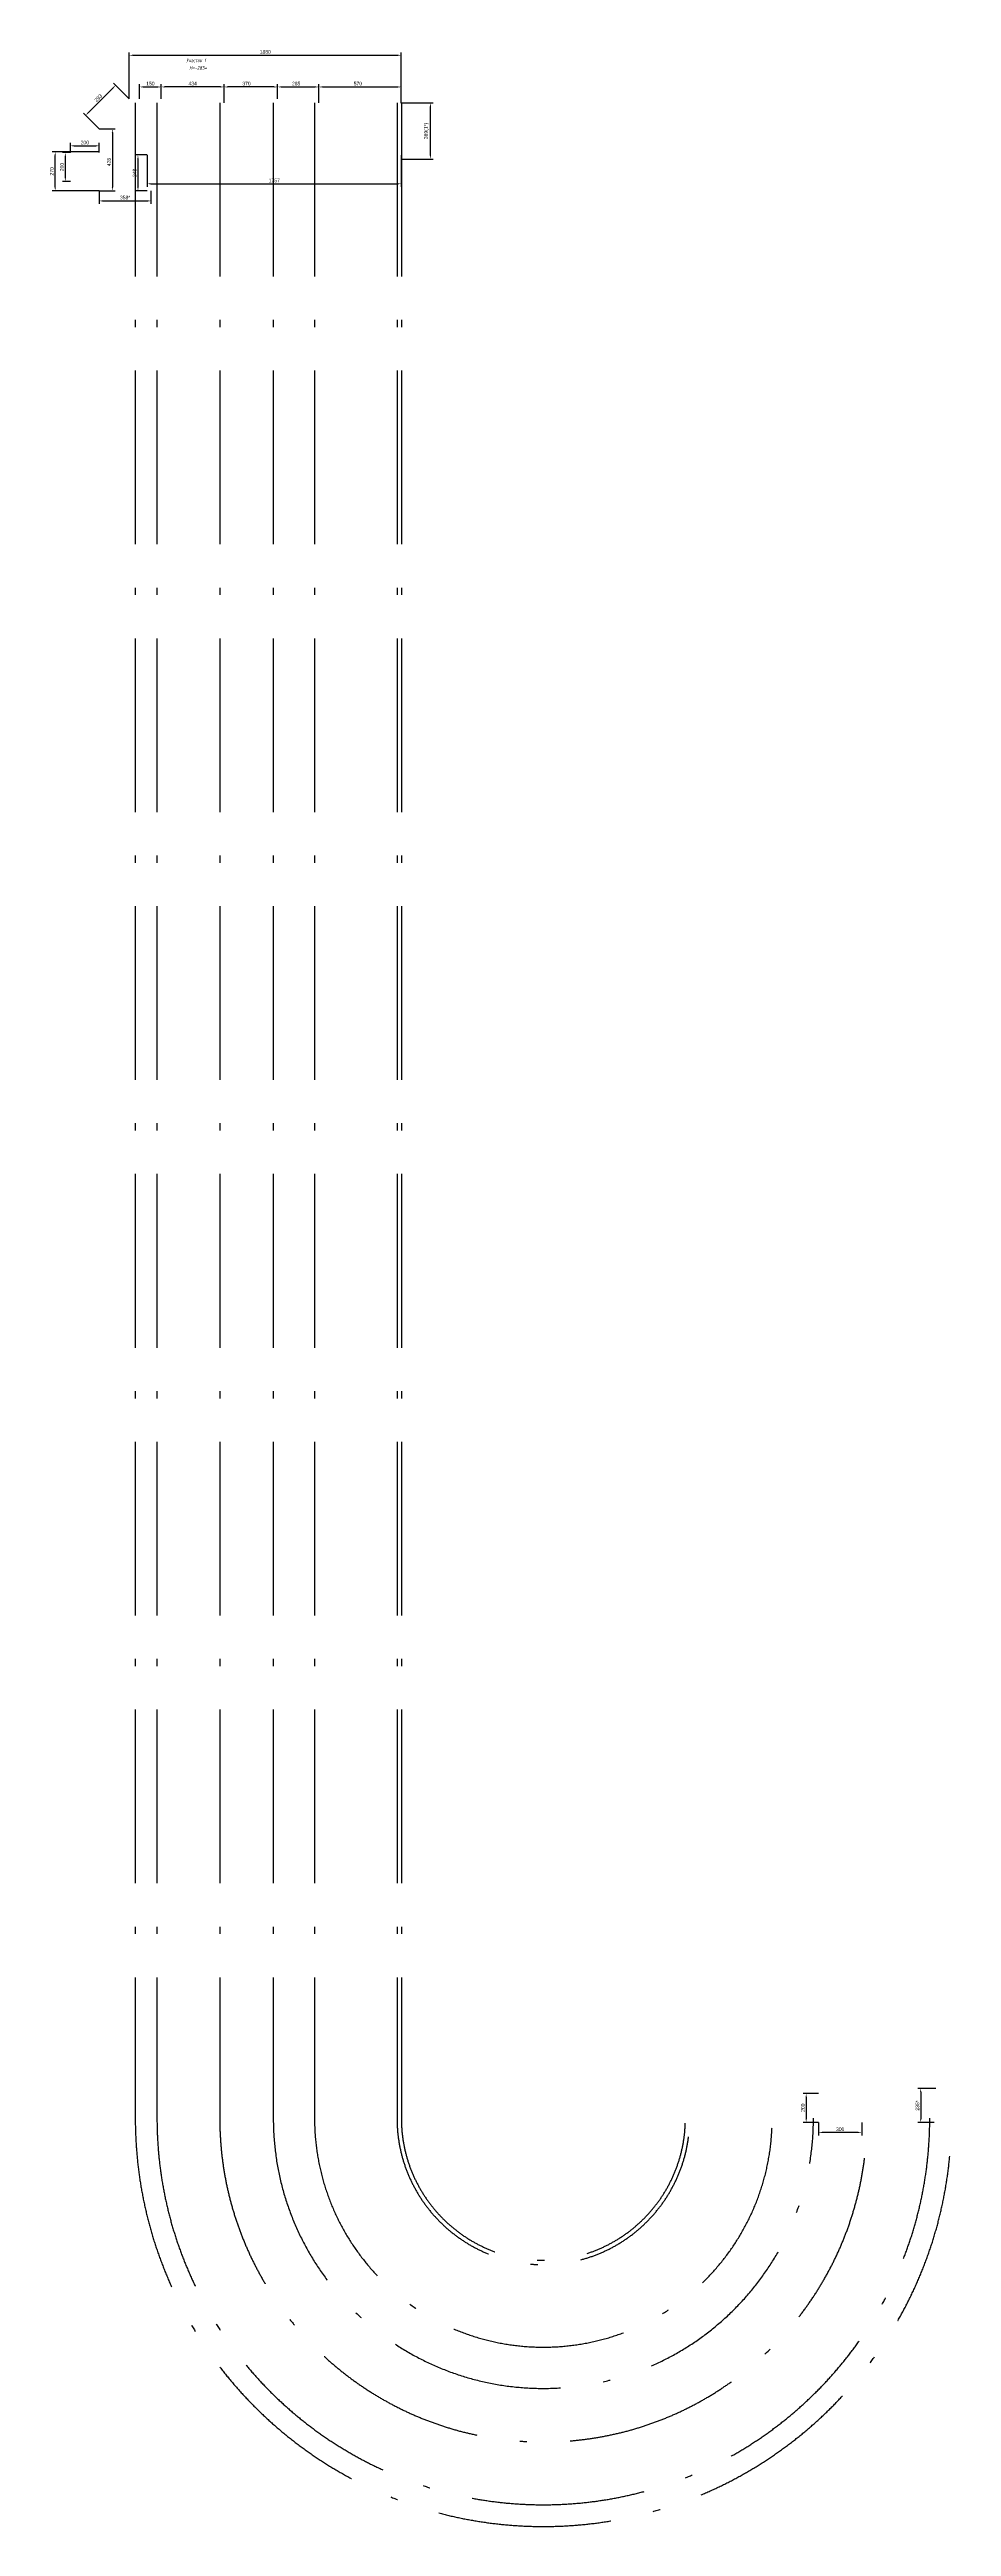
# Model space of a CAD drawing. Header units: millimetres. Extents: x 1148 to 19383, y -2795 to 34812.
# Drawn here: x 13150 to 19383, y -2795 to 14316 of the extents above; entities that cross this region are included whole.
import ezdxf
from ezdxf.enums import TextEntityAlignment as Align

# ---------------------------------------------------------------- set-up
doc = ezdxf.new("R2010")
doc.units = ezdxf.units.MM
doc.header["$PDMODE"] = 34
doc.header["$PDSIZE"] = 25
doc.linetypes.add('ACAD_ISO10W100', pattern=[18.5, 12, -3, 0.5, -3])
doc.layers.add('08 Размеры', color=7, linetype='Continuous')
doc.layers.add('100 noprint', color=1, linetype='Continuous', plot=False)
doc.styles.get("Standard").update_dxf_attribs({"font": 'Ubuntu-R.ttf'})
doc.styles.add('ГОСТ-ISOCPEUR', font='isocpeui.ttf', dxfattribs={"width": 0.8})
doc.dimstyles.new('ISO-25', dxfattribs={"dimtxt": 2.5, "dimasz": 2.5, "dimexe": 1.25, "dimexo": 0.625, "dimtad": 1, "dimtxsty": 'Standard', "dimcen": 2.5, "dimadec": 0, "dimazin": 0, "dimtfac": 1, "dimtmove": 0, "dimatfit": 3, "dimfxl": 1, "dimarcsym": 0})

# ---------------------------------------------------------------- blocks, each defined once
blk = doc.blocks.new('*D2288')
at = {"layer": '08 Размеры', "color": 0, "lineweight": -2}
for p, q in [((13701, 13976), (13701, 14297)), ((13726, 14277), (15556, 14277)), ((15581, 13946), (15581, 14297))]:
    blk.add_line(p, q, dxfattribs=at)
at = {"layer": '08 Размеры', "color": 0}
for points in [[(13726, 14281), (13726, 14273), (13701, 14277)], [(15556, 14273), (15556, 14281), (15581, 14277)]]:
    blk.add_solid(points, dxfattribs=at)
at = {"layer": 'Defpoints', "color": 0}
for p in [(15581, 14277), (13701, 13976), (15581, 13946)]:
    blk.add_point(p, dxfattribs=at)
at = {"layer": '08 Размеры', "color": 0, "insert": (14641, 14300), "char_height": 25, "attachment_point": 5}
blk.add_mtext('1880', dxfattribs=at)
blk = doc.blocks.new('*D2289')
at = {"layer": '08 Размеры', "color": 0, "lineweight": -2}
for p, q in [((13417, 13880), (13589, 14052)), ((13701, 13976), (13593, 14084)), ((13494, 13768), (13385, 13877))]:
    blk.add_line(p, q, dxfattribs=at)
at = {"layer": '08 Размеры', "color": 0}
for points in [[(13592, 14049), (13586, 14055), (13607, 14070)], [(13414, 13883), (13420, 13877), (13399, 13862)]]:
    blk.add_solid(points, dxfattribs=at)
at = {"layer": 'Defpoints', "color": 0}
for p in [(13607, 14070), (13701, 13976), (13494, 13768)]:
    blk.add_point(p, dxfattribs=at)
at = {"layer": '08 Размеры', "color": 0, "insert": (13487, 13982), "char_height": 25, "attachment_point": 5, "rotation": 45}
blk.add_mtext('293', dxfattribs=at)
blk = doc.blocks.new('*D2290')
at = {"layer": '08 Размеры', "color": 0, "lineweight": -2}
for p, q in [((13494, 13768), (13604, 13768)), ((13584, 13743), (13584, 13365)), ((13494, 13340), (13604, 13340))]:
    blk.add_line(p, q, dxfattribs=at)
at = {"layer": '08 Размеры', "color": 0}
for points in [[(13588, 13743), (13580, 13743), (13584, 13768)], [(13580, 13365), (13588, 13365), (13584, 13340)]]:
    blk.add_solid(points, dxfattribs=at)
at = {"layer": 'Defpoints', "color": 0}
for p in [(13494, 13768), (13494, 13340), (13584, 13340)]:
    blk.add_point(p, dxfattribs=at)
at = {"layer": '08 Размеры', "color": 0, "insert": (13561, 13539), "char_height": 25, "attachment_point": 5, "rotation": 90}
blk.add_mtext('428', dxfattribs=at)
blk = doc.blocks.new('*D2291')
at = {"layer": '08 Размеры', "color": 0, "lineweight": -2}
for p, q in [((13824, 13587), (13824, 13369)), ((15581, 13587), (15581, 13369)), ((13849, 13389), (15556, 13389))]:
    blk.add_line(p, q, dxfattribs=at)
at = {"layer": '08 Размеры', "color": 0}
for points in [[(13849, 13393), (13849, 13385), (13824, 13389)], [(15556, 13385), (15556, 13393), (15581, 13389)]]:
    blk.add_solid(points, dxfattribs=at)
at = {"layer": 'Defpoints', "color": 0}
for p in [(13824, 13587), (15581, 13587), (15581, 13389)]:
    blk.add_point(p, dxfattribs=at)
at = {"layer": '08 Размеры', "color": 0, "insert": (14703, 13412), "char_height": 25, "attachment_point": 5}
blk.add_mtext('1757', dxfattribs=at)
blk = doc.blocks.new('*D2292')
at = {"layer": '08 Размеры', "color": 0, "lineweight": -2}
for p, q in [((13824, 13588), (13741, 13588)), ((13761, 13563), (13761, 13365)), ((13824, 13340), (13741, 13340))]:
    blk.add_line(p, q, dxfattribs=at)
at = {"layer": '08 Размеры', "color": 0}
for points in [[(13765, 13563), (13757, 13563), (13761, 13588)], [(13757, 13365), (13765, 13365), (13761, 13340)]]:
    blk.add_solid(points, dxfattribs=at)
at = {"layer": 'Defpoints', "color": 0}
for p in [(13824, 13588), (13761, 13340), (13824, 13340)]:
    blk.add_point(p, dxfattribs=at)
at = {"layer": '08 Размеры', "color": 0, "insert": (13738, 13464), "char_height": 25, "attachment_point": 5, "rotation": 90}
blk.add_mtext('248', dxfattribs=at)
blk = doc.blocks.new('*D2293')
at = {"layer": '08 Размеры', "color": 0, "lineweight": -2}
for p, q in [((15011, 13949), (15011, 14078)), ((15036, 14058), (15556, 14058)), ((15581, 13949), (15581, 14078))]:
    blk.add_line(p, q, dxfattribs=at)
at = {"layer": '08 Размеры', "color": 0}
for points in [[(15036, 14062), (15036, 14054), (15011, 14058)], [(15556, 14054), (15556, 14062), (15581, 14058)]]:
    blk.add_solid(points, dxfattribs=at)
at = {"layer": 'Defpoints', "color": 0}
for p in [(15581, 14058), (15011, 13949), (15581, 13949)]:
    blk.add_point(p, dxfattribs=at)
at = {"layer": '08 Размеры', "color": 0, "insert": (15281, 14081), "char_height": 25, "attachment_point": 5}
blk.add_mtext('570', dxfattribs=at)
blk = doc.blocks.new('*D2294')
at = {"layer": '08 Размеры', "color": 0, "lineweight": -2}
for p, q in [((14356, 13949), (14356, 14078)), ((14701, 14058), (14381, 14058)), ((14726, 13976), (14726, 14078))]:
    blk.add_line(p, q, dxfattribs=at)
at = {"layer": '08 Размеры', "color": 0}
for points in [[(14381, 14062), (14381, 14054), (14356, 14058)], [(14701, 14054), (14701, 14062), (14726, 14058)]]:
    blk.add_solid(points, dxfattribs=at)
at = {"layer": 'Defpoints', "color": 0}
for p in [(14356, 14058), (14356, 13949), (14726, 13976)]:
    blk.add_point(p, dxfattribs=at)
at = {"layer": '08 Размеры', "color": 0, "insert": (14511, 14081), "char_height": 25, "attachment_point": 5}
blk.add_mtext('370', dxfattribs=at)
blk = doc.blocks.new('*D2295')
at = {"layer": '08 Размеры', "color": 0, "lineweight": -2}
for p, q in [((13922, 13976), (13922, 14078)), ((14331, 14058), (13947, 14058)), ((14356, 13976), (14356, 14078))]:
    blk.add_line(p, q, dxfattribs=at)
at = {"layer": '08 Размеры', "color": 0}
for points in [[(13947, 14062), (13947, 14054), (13922, 14058)], [(14331, 14054), (14331, 14062), (14356, 14058)]]:
    blk.add_solid(points, dxfattribs=at)
at = {"layer": 'Defpoints', "color": 0}
for p in [(13922, 14058), (13922, 13976), (14356, 13976)]:
    blk.add_point(p, dxfattribs=at)
at = {"layer": '08 Размеры', "color": 0, "insert": (14139, 14081), "char_height": 25, "attachment_point": 5}
blk.add_mtext('434', dxfattribs=at)
blk = doc.blocks.new('*D2296')
at = {"layer": '08 Размеры', "color": 0, "lineweight": -2}
for p, q in [((13494, 13610), (13169, 13610)), ((13189, 13365), (13189, 13585)), ((13494, 13340), (13169, 13340))]:
    blk.add_line(p, q, dxfattribs=at)
at = {"layer": '08 Размеры', "color": 0}
for points in [[(13193, 13585), (13185, 13585), (13189, 13610)], [(13185, 13365), (13193, 13365), (13189, 13340)]]:
    blk.add_solid(points, dxfattribs=at)
at = {"layer": 'Defpoints', "color": 0}
for p in [(13189, 13610), (13494, 13610), (13494, 13340)]:
    blk.add_point(p, dxfattribs=at)
at = {"layer": '08 Размеры', "color": 0, "insert": (13166, 13475), "char_height": 25, "attachment_point": 5, "rotation": 90}
blk.add_mtext('270', dxfattribs=at)
blk = doc.blocks.new('*D2297')
at = {"layer": '08 Размеры', "color": 0, "lineweight": -2}
for p, q in [((15581, 13949), (15802, 13949)), ((15782, 13585), (15782, 13924)), ((15581, 13560), (15802, 13560))]:
    blk.add_line(p, q, dxfattribs=at)
at = {"layer": '08 Размеры', "color": 0}
for points in [[(15786, 13924), (15778, 13924), (15782, 13949)], [(15778, 13585), (15786, 13585), (15782, 13560)]]:
    blk.add_solid(points, dxfattribs=at)
at = {"layer": 'Defpoints', "color": 0}
for p in [(15581, 13949), (15782, 13949), (15581, 13560)]:
    blk.add_point(p, dxfattribs=at)
at = {"layer": '08 Размеры', "color": 0, "insert": (15755, 13754), "char_height": 25, "attachment_point": 5, "rotation": 90}
blk.add_mtext('389(1*)', dxfattribs=at)
blk = doc.blocks.new('*D2298')
at = {"layer": '08 Размеры', "color": 0, "lineweight": -2}
for p, q in [((13494, 13340), (13494, 13251)), ((13519, 13271), (13826, 13271)), ((13851, 13340), (13851, 13251))]:
    blk.add_line(p, q, dxfattribs=at)
at = {"layer": '08 Размеры', "color": 0}
for points in [[(13519, 13275), (13519, 13266), (13494, 13271)], [(13826, 13266), (13826, 13275), (13851, 13271)]]:
    blk.add_solid(points, dxfattribs=at)
at = {"layer": 'Defpoints', "color": 0}
for p in [(13494, 13340), (13851, 13340), (13851, 13271)]:
    blk.add_point(p, dxfattribs=at)
at = {"layer": '08 Размеры', "color": 0, "insert": (13672, 13294), "char_height": 25, "attachment_point": 5}
blk.add_mtext('358*', dxfattribs=at)
blk = doc.blocks.new('*D2299')
at = {"layer": '08 Размеры', "color": 0, "lineweight": -2}
for p, q in [((13772, 13976), (13772, 14078)), ((13797, 14058), (13897, 14058)), ((13922, 13976), (13922, 14078))]:
    blk.add_line(p, q, dxfattribs=at)
at = {"layer": '08 Размеры', "color": 0}
for points in [[(13797, 14062), (13797, 14054), (13772, 14058)], [(13897, 14054), (13897, 14062), (13922, 14058)]]:
    blk.add_solid(points, dxfattribs=at)
at = {"layer": 'Defpoints', "color": 0}
for p in [(13922, 14058), (13772, 13976), (13922, 13976)]:
    blk.add_point(p, dxfattribs=at)
at = {"layer": '08 Размеры', "color": 0, "insert": (13847, 14081), "char_height": 25, "attachment_point": 5}
blk.add_mtext('150', dxfattribs=at)
blk = doc.blocks.new('*D2300')
at = {"layer": '08 Размеры', "color": 0, "lineweight": -2}
for p, q in [((14726, 13976), (14726, 14078)), ((14751, 14058), (14986, 14058)), ((15011, 13949), (15011, 14078))]:
    blk.add_line(p, q, dxfattribs=at)
at = {"layer": '08 Размеры', "color": 0}
for points in [[(14751, 14062), (14751, 14054), (14726, 14058)], [(14986, 14054), (14986, 14062), (15011, 14058)]]:
    blk.add_solid(points, dxfattribs=at)
at = {"layer": 'Defpoints', "color": 0}
for p in [(15011, 14058), (14726, 13976), (15011, 13949)]:
    blk.add_point(p, dxfattribs=at)
at = {"layer": '08 Размеры', "color": 0, "insert": (14854, 14081), "char_height": 25, "attachment_point": 5}
blk.add_mtext('285', dxfattribs=at)
blk = doc.blocks.new('*D2373')
at = {"layer": '08 Размеры', "color": 0, "lineweight": -2}
for p, q in [((13294, 13605), (13239, 13605)), ((13259, 13580), (13259, 13430)), ((13294, 13405), (13239, 13405))]:
    blk.add_line(p, q, dxfattribs=at)
at = {"layer": '08 Размеры', "color": 0}
for points in [[(13263, 13580), (13255, 13580), (13259, 13605)], [(13255, 13430), (13263, 13430), (13259, 13405)]]:
    blk.add_solid(points, dxfattribs=at)
at = {"layer": 'Defpoints', "color": 0}
for p in [(13294, 13605), (13259, 13405), (13294, 13405)]:
    blk.add_point(p, dxfattribs=at)
at = {"layer": '08 Размеры', "color": 0, "insert": (13236, 13505), "char_height": 25, "attachment_point": 5, "rotation": 90}
blk.add_mtext('200', dxfattribs=at)
blk = doc.blocks.new('*D2374')
at = {"layer": '08 Размеры', "color": 0, "lineweight": -2}
for p, q in [((13294, 13605), (13294, 13671)), ((13319, 13651), (13469, 13651)), ((13494, 13605), (13494, 13671))]:
    blk.add_line(p, q, dxfattribs=at)
at = {"layer": '08 Размеры', "color": 0}
for points in [[(13319, 13656), (13319, 13647), (13294, 13651)], [(13469, 13647), (13469, 13656), (13494, 13651)]]:
    blk.add_solid(points, dxfattribs=at)
at = {"layer": 'Defpoints', "color": 0}
for p in [(13294, 13605), (13494, 13651), (13494, 13605)]:
    blk.add_point(p, dxfattribs=at)
at = {"layer": '08 Размеры', "color": 0, "insert": (13394, 13674), "char_height": 25, "attachment_point": 5}
blk.add_mtext('200', dxfattribs=at)
blk = doc.blocks.new('*D2513')
at = {"layer": '08 Размеры', "color": 0, "lineweight": -2}
for p, q in [((19274, 231), (19151, 231)), ((19171, 206), (19171, 21)), ((19263, -4), (19151, -4))]:
    blk.add_line(p, q, dxfattribs=at)
at = {"layer": '08 Размеры', "color": 0}
for points in [[(19175, 206), (19166, 206), (19171, 231)], [(19166, 21), (19175, 21), (19171, -4)]]:
    blk.add_solid(points, dxfattribs=at)
at = {"layer": 'Defpoints', "color": 0}
for p in [(19274, 231), (19171, -4), (19263, -4)]:
    blk.add_point(p, dxfattribs=at)
at = {"layer": '08 Размеры', "color": 0, "insert": (19148, 113), "char_height": 25, "attachment_point": 5, "rotation": 90}
blk.add_mtext('235*', dxfattribs=at)
blk = doc.blocks.new('*D2514')
at = {"layer": '08 Размеры', "color": 0, "lineweight": -2}
for p, q in [((18464, -4), (18464, -94)), ((18739, -74), (18489, -74)), ((18764, -4), (18764, -94))]:
    blk.add_line(p, q, dxfattribs=at)
at = {"layer": '08 Размеры', "color": 0}
for points in [[(18489, -70), (18489, -78), (18464, -74)], [(18739, -78), (18739, -70), (18764, -74)]]:
    blk.add_solid(points, dxfattribs=at)
at = {"layer": 'Defpoints', "color": 0}
for p in [(18464, -4), (18464, -74), (18764, -4)]:
    blk.add_point(p, dxfattribs=at)
at = {"layer": '08 Размеры', "color": 0, "insert": (18614, -51), "char_height": 25, "attachment_point": 5}
blk.add_mtext('300', dxfattribs=at)
blk = doc.blocks.new('*D3237')
at = {"layer": '08 Размеры', "color": 0, "lineweight": -2}
for p, q in [((18464, 196), (18359, 196)), ((18379, 171), (18379, 21)), ((18464, -4), (18359, -4))]:
    blk.add_line(p, q, dxfattribs=at)
at = {"layer": '08 Размеры', "color": 0}
for points in [[(18383, 171), (18375, 171), (18379, 196)], [(18375, 21), (18383, 21), (18379, -4)]]:
    blk.add_solid(points, dxfattribs=at)
at = {"layer": 'Defpoints', "color": 0}
for p in [(18464, 196), (18379, -4), (18464, -4)]:
    blk.add_point(p, dxfattribs=at)
at = {"layer": '08 Размеры', "color": 0, "insert": (18356, 98), "char_height": 25, "attachment_point": 5, "rotation": 90}
blk.add_mtext('200', dxfattribs=at)

msp = doc.modelspace()

# ---------------------------------------------------------------- linework, layer by layer
at = {"layer": '100 noprint', "color": 1, "linetype": 'ACAD_ISO10W100', "lineweight": -2, "ltscale": 100}
for points in [[(13742.4, 13948.6), (13742.4, 25.6, 1), (19383.3, 25.6)], [(13892.4, 13948.6), (13892.4, 25.6, 1), (19233.3, 25.6)], [(14326.2, 13948.6), (14326.2, 25.6, 1), (18799.4, 25.6)], [(14696.2, 13948.6), (14696.2, 25.6, 1), (18429.4, 25.6)], [(14981.2, 13948.6), (14981.2, 25.6, 1), (18144.4, 25.6)], [(15551.2, 13948.6), (15551.2, 25.6, 1), (17574.4, 25.6)], [(15581.2, 13948.6), (15581.2, 25.6, 1), (17544.4, 25.6)]]:
    msp.add_lwpolyline(points, format="xyb", dxfattribs=at)

# ---------------------------------------------------------------- texts
at = {"layer": '08 Размеры', "style": 'ГОСТ-ISOCPEUR', "width": 0.8}
for s, p in [('Участок 1', (14162.9, 14241.5)), ('H=-285*', (14176.9, 14190.5))]:
    msp.add_text(s, height=25, dxfattribs=at).set_placement(p, align=Align.MIDDLE)

# ---------------------------------------------------------------- dimensions: what is measured, and where the dimension line sits
at = {"layer": '08 Размеры', "color": 5}
for base, p1, p2, picture, middle in [((15581.2, 14277), (13701.2, 13975.6), (15581.2, 13945.6), '*D2288', (14641.2, 14277)), ((15581.2, 13389, 127.9), (13824.2, 13587.1), (15581.2, 13587.1), '*D2291', (14702.7, 13389, 127.9))]:
    dim = msp.add_linear_dim(base=base, p1=p1, p2=p2, dimstyle='ISO-25', override={"dimtxt": 25, "dimasz": 25, "dimexe": 20, "dimexo": 0, "dimgap": 10, "dimdec": 0}, dxfattribs=at)
    dim.commit()
    dim.dimension.update_dxf_attribs({"geometry": picture, "text_midpoint": middle, "dimtype": 160})
for base, p1, p2, angle, picture, middle, dimtype in [((13607, 14069.9), (13493.7, 13768.1), (13701.2, 13975.6), 45, '*D2289', (13503.2, 13966.1), 161), ((13584.1, 13340.1), (13493.7, 13768.1), (13493.7, 13340.1), 90, '*D2290', (13584.1, 13539.1), 160), ((13761.1, 13340.1), (13824.2, 13587.7), (13824.2, 13340.1), 90, '*D2292', (13761.1, 13463.9), 160)]:
    dim = msp.add_linear_dim(base=base, p1=p1, p2=p2, angle=angle, dimstyle='ISO-25', override={"dimtxt": 25, "dimasz": 25, "dimexe": 20, "dimexo": 0, "dimgap": 10, "dimdec": 0}, dxfattribs=at)
    dim.commit()
    dim.dimension.update_dxf_attribs({"geometry": picture, "text_midpoint": middle, "dimtype": dimtype})
at = {"layer": '08 Размеры'}
for base, p1, p2, picture, middle in [((13922.4, 14057.7), (13772.4, 13975.6), (13922.4, 13975.6), '*D2299', (13847.4, 14057.7)), ((13922.4, 14057.7), (14356.2, 13975.6), (13922.4, 13975.6), '*D2295', (14139.3, 14057.7)), ((14356.2, 14057.7), (14726.2, 13975.6), (14356.2, 13948.6), '*D2294', (14511.2, 14057.7)), ((15011.2, 14057.7), (14726.2, 13975.6), (15011.2, 13948.6), '*D2300', (14853.9, 14057.7)), ((15581.2, 14057.7), (15011.2, 13948.6), (15581.2, 13948.6), '*D2293', (15281.2, 14057.7)), ((13493.7, 13651.4), (13293.7, 13605.1), (13493.7, 13605.1), '*D2374', (13393.7, 13651.4)), ((18464.4, -74), (18764.4, -4.4), (18464.4, -4.4), '*D2514', (18614.4, -74))]:
    dim = msp.add_linear_dim(base=base, p1=p1, p2=p2, dimstyle='ISO-25', override={"dimtxt": 25, "dimasz": 25, "dimexe": 20, "dimexo": 0, "dimgap": 10, "dimdec": 0}, dxfattribs=at)
    dim.commit()
    dim.dimension.update_dxf_attribs({"geometry": picture, "text_midpoint": middle, "dimtype": 160})
for base, p1, p2, override, picture, middle in [((15782.0558251, 13948.6152621), (15581.2344026, 13560.1152621), (15581.2344026, 13948.6152621), {"dimtxt": 25, "dimasz": 25, "dimexe": 20, "dimexo": 0, "dimgap": 10, "dimdec": 0, "dimpost": '(1*)'}, '*D2297', (15754.5955076, 13754.3652621)), ((13259.1, 13405.1), (13293.7, 13605.1), (13293.7, 13405.1), {"dimtxt": 25, "dimasz": 25, "dimexe": 20, "dimexo": 0, "dimgap": 10, "dimdec": 0}, '*D2373', (13236, 13505.1))]:
    dim = msp.add_linear_dim(base=base, p1=p1, p2=p2, angle=90, dimstyle='ISO-25', override=override, dxfattribs=at)
    dim.commit()
    dim.dimension.update_dxf_attribs({"geometry": picture, "text_midpoint": middle})
for base, p1, p2, override, picture, middle in [((13189.2, 13610.1), (13493.7, 13340.1), (13493.7, 13610.1), {"dimtxt": 25, "dimasz": 25, "dimexe": 20, "dimexo": 0, "dimgap": 10, "dimdec": 0}, '*D2296', (13189.2, 13475.1)), ((18379.1, -4.4), (18464.4, 195.6), (18464.4, -4.4), {"dimtxt": 25, "dimasz": 25, "dimexe": 20, "dimexo": 0, "dimgap": 10, "dimdec": 0}, '*D3237', (18379.1, 98.5)), ((19170.7, -4.4), (19274.4, 230.6), (19263.3, -4.4), {"dimtxt": 25, "dimasz": 25, "dimexe": 20, "dimexo": 0, "dimgap": 10, "dimdec": 0, "dimpost": '*'}, '*D2513', (19170.7, 113.1))]:
    dim = msp.add_linear_dim(base=base, p1=p1, p2=p2, angle=90, dimstyle='ISO-25', override=override, dxfattribs=at)
    dim.commit()
    dim.dimension.update_dxf_attribs({"geometry": picture, "text_midpoint": middle, "dimtype": 160})
dim = msp.add_linear_dim(base=(13851.2344026, 13270.6652532), p1=(13493.7344026, 13340.1152621), p2=(13851.2344026, 13340.1152621), dimstyle='ISO-25', override={"dimtxt": 25, "dimasz": 25, "dimexe": 20, "dimexo": 0, "dimgap": 10, "dimdec": 0, "dimpost": '*'}, dxfattribs=at)
dim.commit()
dim.dimension.update_dxf_attribs({"geometry": '*D2298', "text_midpoint": (13672.4844026, 13293.7244162)})

doc.saveas('drawing.dxf')
